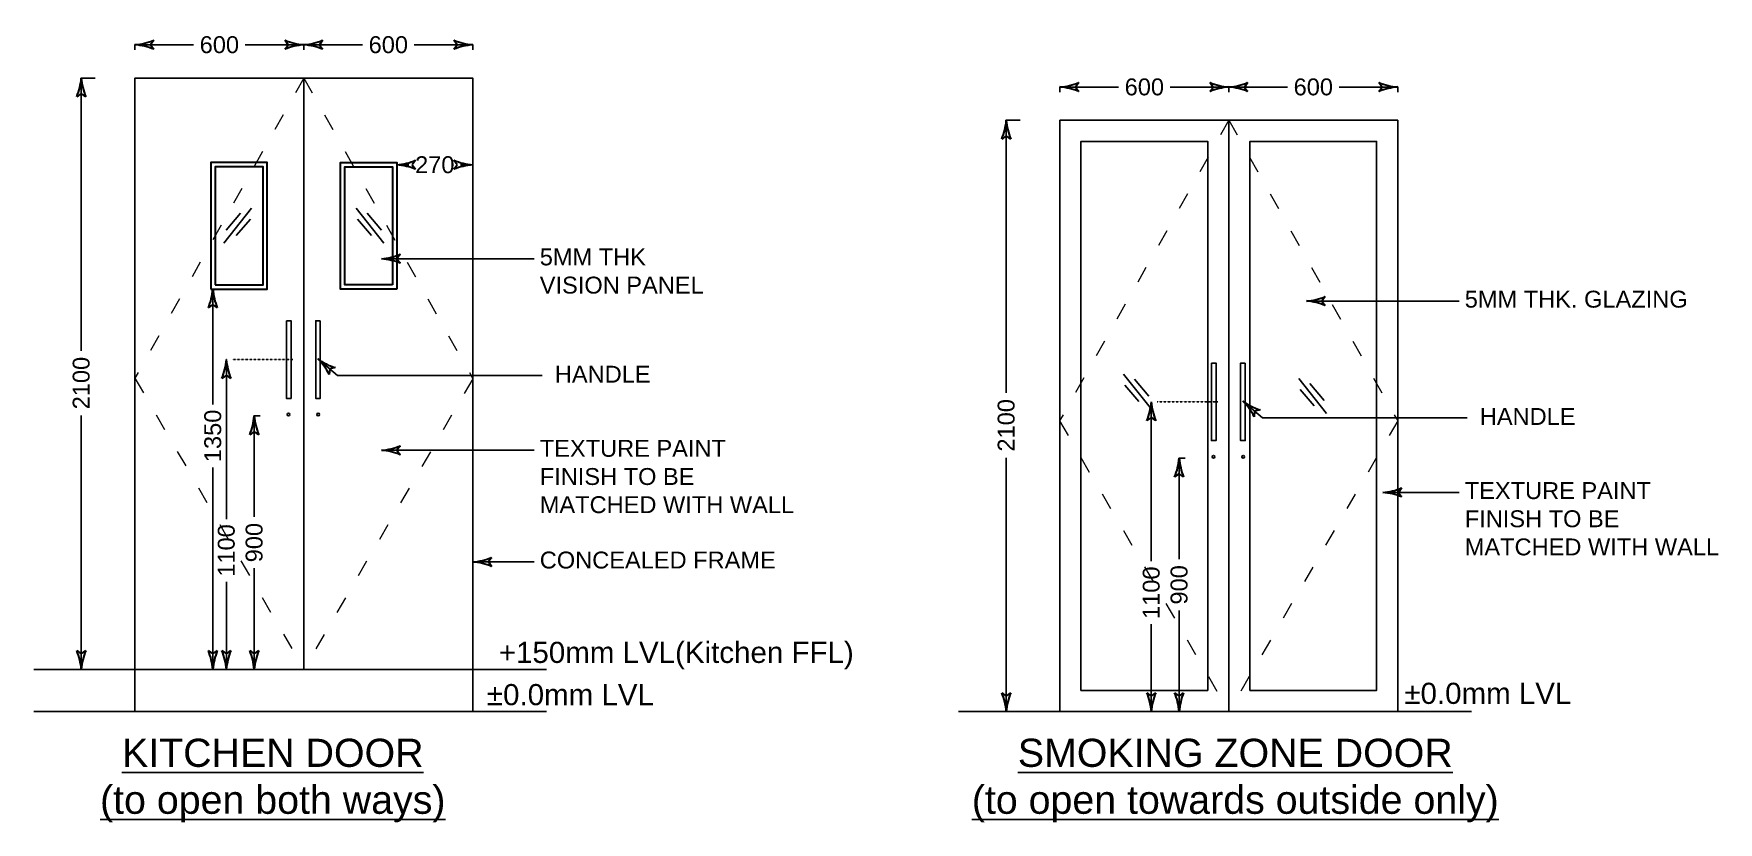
# Model space of a CAD drawing. Header units: millimetres. Extents: x 68727 to 319899, y -4876 to 265722.
# Drawn here: x 210699 to 216681, y 27829 to 30630 of the extents above; entities that cross this region are included whole.
import ezdxf

# ---------------------------------------------------------------- set-up
doc = ezdxf.new("R2010")
doc.units = ezdxf.units.MM
for name, pattern in [('ACAD_ISO03W100', [30, 12, -18]), ('DASHED2', [0.375, 0.25, -0.125]), ('HIDDEN', [9.525, 6.35, -3.175]), ('WALL', [21, 12, -3, 0, -3, 0, -3])]:
    doc.linetypes.add(name, pattern=pattern)
for name, color, linetype in [('DIMENSION', 1, 'Continuous'), ('Fence', 8, 'Continuous'), ('TEXT', 2, 'Continuous'), ('TEXTS', 1, 'Continuous'), ('WIN', 1, 'Continuous')]:
    doc.layers.add(name, color=color, linetype=linetype)
for name, color, linetype, lineweight in [('ELEVATION', 7, 'Continuous', 30), ('LS_DR_Plan Beam', 9, 'HIDDEN', 0), ('wall', 5, 'Continuous', 30), ('wall1', 2, 'WALL', 25)]:
    doc.layers.add(name, color=color, linetype=linetype, lineweight=lineweight)
doc.styles.add('ANNTEXT', font='romans.shx')
doc.styles.add('ARIAL', font='arial.ttf')
doc.styles.get("Standard").update_dxf_attribs({"font": 'arial.ttf'})
doc.dimstyles.new('SC-25', dxfattribs={"dimtxt": 75, "dimasz": 0.4, "dimexe": 1, "dimexo": 100, "dimgap": 25, "dimtad": 1, "dimdec": 0, "dimzin": 0, "dimdsep": 46, "dimtxsty": 'Standard', "dimblk1": 'A1', "dimblk2": 'A1', "dimsah": 1, "dimcen": 0.09, "dimdle": 3, "dimclrd": 1, "dimclre": 1, "dimclrt": 1, "dimadec": 0, "dimazin": 0, "dimtfac": 1, "dimtdec": 0, "dimtofl": 0, "dimtmove": 0, "dimatfit": 2, "dimldrblk": 'A1', "dimfxl": 10, "dimfxlon": 1, "dimtolj": 1, "dimtzin": 0, "dimarcsym": 0})

msp = doc.modelspace()

# ---------------------------------------------------------------- texts
at = {"layer": 'TEXT', "color": 3, "char_height": 75, "attachment_point": 1}
for s, width, insert in [('\\pxi-3,l4,qc,t4;+150mm LVL(Kitchen FFL)', 1358.115, (212264.2, 28470.3)), ('\\pxi-3,l4,qc,t4;%%P0.0mm LVL', 932.407, (212101.1, 28320.3)), ('\\pxi-3,l4,qc,t4;%%P0.0mm LVL', 932.407, (215359.2, 28324.9))]:
    msp.add_mtext_dynamic_manual_height_columns(s, width=width, gutter_width=12.5, heights=[0], dxfattribs=dict(at, insert=insert))
at = {"layer": 'TEXTS', "linetype": 'Continuous', "char_height": 60, "attachment_point": 1, "style": 'ARIAL'}
for s, insert, width in [('\\pxql;{\\C1;5MM THK \\PVISION PANEL}', (212496, 29867.2), 951.511), ('\\pxql;{\\C1;5MM THK. GLAZING}', (215780.8, 29717.2), 951.511), ('\\pxql;{\\fArial|b0|i0|c0|p34;\\C1;HANDLE}', (212549.6, 29450.7), 1040.955), ('\\pxql;{\\fArial|b0|i0|c0|p34;\\C1;HANDLE}', (215834.3, 29300.7), 1040.955), ('\\pxql;{\\C1;TEXTURE PAINT FINISH TO BE MATCHED WITH WALL}', (212496, 29187.4), 951.511), ('\\pxql;{\\C1;TEXTURE PAINT FINISH TO BE MATCHED WITH WALL}', (215780.8, 29037.4), 951.511), ('\\pxql;{\\C1;CONCEALED FRAME}', (212496, 28790.8), 951.511)]:
    msp.add_mtext(s, dxfattribs=dict(at, insert=insert, width=width))
at = {"layer": 'wall1', "color": 6, "char_height": 100, "width": 5903.896, "attachment_point": 5, "style": 'ANNTEXT'}
for s, insert in [('\\pxqc;{\\fArial|b0|i0|c0|p34;\\L\\C4;KITCHEN DOOR\\P(to open both ways)}', (211547.8, 27977.8)), ('\\pxqc;{\\fArial|b0|i0|c0|p34;\\L\\C4;SMOKING ZONE DOOR\\P\\pq*;(to open towards outside only)}', (214965.9, 27977.8))]:
    msp.add_mtext(s, dxfattribs=dict(at, insert=insert))

# ---------------------------------------------------------------- blocks, each defined once
blk = doc.blocks.new('A1')
at = {"layer": 'wall', "color": 1}
for p, q in [((-138, 0), (-167, 40)), ((-167, -40), (-138, 0))]:
    blk.add_line(p, q, dxfattribs=at)
for centre, start, end in [((53, 586), 248, 264.8035), ((53, -586), 95.1965, 112)]:
    blk.add_arc(centre, 589, start, end, dxfattribs=at)
blk = doc.blocks.new('*D964')
at = {"layer": 'Defpoints', "color": 0, "linetype": 'Continuous', "transparency": 16777216}
for p in [(211058.2, 30472.6), (210867.7, 28372.6), (211058.2, 28372.6)]:
    blk.add_point(p, dxfattribs=at)
at = {"layer": 'DIMENSION', "color": 1, "linetype": 'Continuous', "lineweight": -2, "transparency": 16777216}
for p, q in [((210917.7, 30472.6), (210866.7, 30472.6)), ((210867.7, 30472.2), (210867.7, 29504.2)), ((210867.7, 28373), (210867.7, 29274.2)), ((210917.7, 28372.6), (210866.7, 28372.6))]:
    blk.add_line(p, q, dxfattribs=at)
at = {"layer": 'DIMENSION', "color": 1, "linetype": 'Continuous', "lineweight": -2, "transparency": 16777216, "xscale": 0.4, "yscale": 0.4, "zscale": 0.4}
for p, rotation in [((210867.7, 30472.6), 90), ((210867.7, 28372.6), 270)]:
    blk.add_blockref('A1', p, dxfattribs=dict(at, rotation=rotation))
at = {"layer": 'DIMENSION', "color": 1, "linetype": 'Continuous', "transparency": 16777216, "insert": (210867.7, 29389.2), "char_height": 60, "attachment_point": 5, "rotation": 90}
blk.add_mtext('\\A1;2100', dxfattribs=at)
blk = doc.blocks.new('*D965')
at = {"layer": 'Defpoints', "color": 0, "linetype": 'Continuous', "transparency": 16777216}
for p in [(211058.2, 30590.6), (211058.2, 30472.6), (211658.2, 30472.6)]:
    blk.add_point(p, dxfattribs=at)
at = {"layer": 'DIMENSION', "color": 1, "linetype": 'Continuous', "lineweight": -2, "transparency": 16777216}
for p, q in [((211058.2, 30572.6), (211058.2, 30591.6)), ((211058.6, 30590.6), (211266.8, 30590.6)), ((211657.8, 30590.6), (211449.5, 30590.6)), ((211658.2, 30572.6), (211658.2, 30591.6))]:
    blk.add_line(p, q, dxfattribs=at)
at = {"layer": 'DIMENSION', "color": 1, "linetype": 'Continuous', "lineweight": -2, "transparency": 16777216, "xscale": 0.4, "yscale": 0.4, "zscale": 0.4, "rotation": 180}
blk.add_blockref('A1', (211058.2, 30590.6), dxfattribs=at)
at = {"layer": 'DIMENSION', "color": 1, "linetype": 'Continuous', "lineweight": -2, "transparency": 16777216, "xscale": 0.4, "yscale": 0.4, "zscale": 0.4}
blk.add_blockref('A1', (211658.2, 30590.6), dxfattribs=at)
at = {"layer": 'DIMENSION', "color": 1, "linetype": 'Continuous', "transparency": 16777216, "insert": (211358.2, 30590.6), "char_height": 60, "attachment_point": 5}
blk.add_mtext('\\A1;600', dxfattribs=at)
blk = doc.blocks.new('*D966')
at = {"layer": 'Defpoints', "color": 0, "linetype": 'Continuous', "transparency": 16777216}
for p in [(211458.9, 29472.6), (211383, 28372.6), (211546.8, 28372.6)]:
    blk.add_point(p, dxfattribs=at)
at = {"layer": 'DIMENSION', "color": 1, "linetype": 'Continuous', "lineweight": -2, "transparency": 16777216}
for p, q in [((211383, 29472.6), (211382, 29472.6)), ((211383, 29472.2), (211383, 28906.4)), ((211383, 28373), (211383, 28683)), ((211433, 28372.6), (211382, 28372.6))]:
    blk.add_line(p, q, dxfattribs=at)
at = {"layer": 'DIMENSION', "color": 1, "linetype": 'Continuous', "lineweight": -2, "transparency": 16777216, "xscale": 0.4, "yscale": 0.4, "zscale": 0.4}
for p, rotation in [((211383, 29472.6), 90), ((211383, 28372.6), 270)]:
    blk.add_blockref('A1', p, dxfattribs=dict(at, rotation=rotation))
at = {"layer": 'DIMENSION', "color": 1, "linetype": 'Continuous', "transparency": 16777216, "insert": (211383, 28794.7), "char_height": 60, "attachment_point": 5, "rotation": 90}
blk.add_mtext('\\A1;1100', dxfattribs=at)
blk = doc.blocks.new('*D967')
at = {"layer": 'Defpoints', "color": 0, "linetype": 'Continuous', "transparency": 16777216}
for p in [(211332.2, 29723), (211282.2, 28372.6), (211335, 28372.6)]:
    blk.add_point(p, dxfattribs=at)
at = {"layer": 'DIMENSION', "color": 1, "linetype": 'Continuous', "lineweight": -2, "transparency": 16777216}
for p, q in [((211335, 29723), (211336, 29723)), ((211335, 29722.6), (211335, 29313.2)), ((211335, 28373), (211335, 29089.9)), ((211335, 28372.6), (211336, 28372.6))]:
    blk.add_line(p, q, dxfattribs=at)
at = {"layer": 'DIMENSION', "color": 1, "linetype": 'Continuous', "lineweight": -2, "transparency": 16777216, "xscale": 0.4, "yscale": 0.4, "zscale": 0.4}
for p, rotation in [((211335, 29723), 90), ((211335, 28372.6), 270)]:
    blk.add_blockref('A1', p, dxfattribs=dict(at, rotation=rotation))
at = {"layer": 'DIMENSION', "color": 1, "linetype": 'Continuous', "transparency": 16777216, "insert": (211335, 29201.6), "char_height": 60, "attachment_point": 5, "rotation": 90}
blk.add_mtext('\\A1;1350', dxfattribs=at)
blk = doc.blocks.new('*D968')
at = {"layer": 'Defpoints', "color": 0, "linetype": 'Continuous', "transparency": 16777216}
for p in [(211602.8, 29272.6), (211481.9, 28372.6), (211602.8, 28372.6)]:
    blk.add_point(p, dxfattribs=at)
at = {"layer": 'DIMENSION', "color": 1, "linetype": 'Continuous', "lineweight": -2, "transparency": 16777216}
for p, q in [((211502.8, 29272.6), (211480.9, 29272.6)), ((211481.9, 29272.2), (211481.9, 28913.8)), ((211481.9, 28373), (211481.9, 28731.4)), ((211502.8, 28372.6), (211480.9, 28372.6))]:
    blk.add_line(p, q, dxfattribs=at)
at = {"layer": 'DIMENSION', "color": 1, "linetype": 'Continuous', "lineweight": -2, "transparency": 16777216, "xscale": 0.4, "yscale": 0.4, "zscale": 0.4}
for p, rotation in [((211481.9, 29272.6), 90), ((211481.9, 28372.6), 270)]:
    blk.add_blockref('A1', p, dxfattribs=dict(at, rotation=rotation))
at = {"layer": 'DIMENSION', "color": 1, "linetype": 'Continuous', "transparency": 16777216, "insert": (211481.9, 28822.6), "char_height": 60, "attachment_point": 5, "rotation": 90}
blk.add_mtext('\\A1;900', dxfattribs=at)
blk = doc.blocks.new('*D969')
at = {"layer": 'Defpoints', "color": 0, "linetype": 'Continuous', "transparency": 16777216}
for p in [(212258.2, 30590.6), (211658.2, 30472.6), (212258.2, 30472.6)]:
    blk.add_point(p, dxfattribs=at)
at = {"layer": 'DIMENSION', "color": 1, "linetype": 'Continuous', "lineweight": -2, "transparency": 16777216}
for p, q in [((211658.2, 30572.6), (211658.2, 30591.6)), ((211658.6, 30590.6), (211866.8, 30590.6)), ((212257.8, 30590.6), (212049.5, 30590.6)), ((212258.2, 30572.6), (212258.2, 30591.6))]:
    blk.add_line(p, q, dxfattribs=at)
at = {"layer": 'DIMENSION', "color": 1, "linetype": 'Continuous', "lineweight": -2, "transparency": 16777216, "xscale": 0.4, "yscale": 0.4, "zscale": 0.4, "rotation": 180}
blk.add_blockref('A1', (211658.2, 30590.6), dxfattribs=at)
at = {"layer": 'DIMENSION', "color": 1, "linetype": 'Continuous', "lineweight": -2, "transparency": 16777216, "xscale": 0.4, "yscale": 0.4, "zscale": 0.4}
blk.add_blockref('A1', (212258.2, 30590.6), dxfattribs=at)
at = {"layer": 'DIMENSION', "color": 1, "linetype": 'Continuous', "transparency": 16777216, "insert": (211958.2, 30590.6), "char_height": 60, "attachment_point": 5}
blk.add_mtext('\\A1;600', dxfattribs=at)
blk = doc.blocks.new('*D970')
at = {"layer": 'Defpoints', "color": 0, "linetype": 'Continuous', "transparency": 16777216}
for p in [(211988.2, 30172.6), (212258.2, 30172.6), (212258.2, 30164.3)]:
    blk.add_point(p, dxfattribs=at)
at = {"layer": 'DIMENSION', "color": 1, "linetype": 'Continuous', "lineweight": -2, "transparency": 16777216}
for p, q in [((211988.2, 30164.3), (211988.2, 30163.3)), ((211988.6, 30164.3), (212031.5, 30164.3)), ((212257.8, 30164.3), (212214.9, 30164.3)), ((212258.2, 30164.3), (212258.2, 30163.3))]:
    blk.add_line(p, q, dxfattribs=at)
at = {"layer": 'DIMENSION', "color": 1, "linetype": 'Continuous', "lineweight": -2, "transparency": 16777216, "xscale": 0.4, "yscale": 0.4, "zscale": 0.4, "rotation": 180}
blk.add_blockref('A1', (211988.2, 30164.3), dxfattribs=at)
at = {"layer": 'DIMENSION', "color": 1, "linetype": 'Continuous', "lineweight": -2, "transparency": 16777216, "xscale": 0.4, "yscale": 0.4, "zscale": 0.4}
blk.add_blockref('A1', (212258.2, 30164.3), dxfattribs=at)
at = {"layer": 'DIMENSION', "color": 1, "linetype": 'Continuous', "transparency": 16777216, "insert": (212123.2, 30164.3), "char_height": 60, "attachment_point": 5}
blk.add_mtext('\\A1;270', dxfattribs=at)
blk = doc.blocks.new('*D971')
at = {"layer": 'Defpoints', "color": 0, "linetype": 'Continuous', "transparency": 16777216}
for p in [(214343, 30322.6), (214152.5, 28222.6), (214343, 28222.6)]:
    blk.add_point(p, dxfattribs=at)
at = {"layer": 'DIMENSION', "color": 1, "linetype": 'Continuous', "lineweight": -2, "transparency": 16777216}
for p, q in [((214202.5, 30322.6), (214151.5, 30322.6)), ((214152.5, 30322.2), (214152.5, 29354.2)), ((214152.5, 28223), (214152.5, 29124.2)), ((214202.5, 28222.6), (214151.5, 28222.6))]:
    blk.add_line(p, q, dxfattribs=at)
at = {"layer": 'DIMENSION', "color": 1, "linetype": 'Continuous', "lineweight": -2, "transparency": 16777216, "xscale": 0.4, "yscale": 0.4, "zscale": 0.4}
for p, rotation in [((214152.5, 30322.6), 90), ((214152.5, 28222.6), 270)]:
    blk.add_blockref('A1', p, dxfattribs=dict(at, rotation=rotation))
at = {"layer": 'DIMENSION', "color": 1, "linetype": 'Continuous', "transparency": 16777216, "insert": (214152.5, 29239.2), "char_height": 60, "attachment_point": 5, "rotation": 90}
blk.add_mtext('\\A1;2100', dxfattribs=at)
blk = doc.blocks.new('*D972')
at = {"layer": 'Defpoints', "color": 0, "linetype": 'Continuous', "transparency": 16777216}
for p in [(214343, 30440.6), (214343, 30322.6), (214943, 30322.6)]:
    blk.add_point(p, dxfattribs=at)
at = {"layer": 'DIMENSION', "color": 1, "linetype": 'Continuous', "lineweight": -2, "transparency": 16777216}
for p, q in [((214343, 30422.6), (214343, 30441.6)), ((214343.4, 30440.6), (214551.6, 30440.6)), ((214942.6, 30440.6), (214734.3, 30440.6)), ((214943, 30422.6), (214943, 30441.6))]:
    blk.add_line(p, q, dxfattribs=at)
at = {"layer": 'DIMENSION', "color": 1, "linetype": 'Continuous', "lineweight": -2, "transparency": 16777216, "xscale": 0.4, "yscale": 0.4, "zscale": 0.4, "rotation": 180}
blk.add_blockref('A1', (214343, 30440.6), dxfattribs=at)
at = {"layer": 'DIMENSION', "color": 1, "linetype": 'Continuous', "lineweight": -2, "transparency": 16777216, "xscale": 0.4, "yscale": 0.4, "zscale": 0.4}
blk.add_blockref('A1', (214943, 30440.6), dxfattribs=at)
at = {"layer": 'DIMENSION', "color": 1, "linetype": 'Continuous', "transparency": 16777216, "insert": (214643, 30440.6), "char_height": 60, "attachment_point": 5}
blk.add_mtext('\\A1;600', dxfattribs=at)
blk = doc.blocks.new('*D973')
at = {"layer": 'Defpoints', "color": 0, "linetype": 'Continuous', "transparency": 16777216}
for p in [(214743.7, 29322.6), (214667.7, 28222.6), (214831.6, 28222.6)]:
    blk.add_point(p, dxfattribs=at)
at = {"layer": 'DIMENSION', "color": 1, "linetype": 'Continuous', "lineweight": -2, "transparency": 16777216}
for p, q in [((214667.7, 29322.6), (214666.7, 29322.6)), ((214667.7, 29322.2), (214667.7, 28756.4)), ((214667.7, 28223), (214667.7, 28533)), ((214717.7, 28222.6), (214666.7, 28222.6))]:
    blk.add_line(p, q, dxfattribs=at)
at = {"layer": 'DIMENSION', "color": 1, "linetype": 'Continuous', "lineweight": -2, "transparency": 16777216, "xscale": 0.4, "yscale": 0.4, "zscale": 0.4}
for p, rotation in [((214667.7, 29322.6), 90), ((214667.7, 28222.6), 270)]:
    blk.add_blockref('A1', p, dxfattribs=dict(at, rotation=rotation))
at = {"layer": 'DIMENSION', "color": 1, "linetype": 'Continuous', "transparency": 16777216, "insert": (214667.7, 28644.7), "char_height": 60, "attachment_point": 5, "rotation": 90}
blk.add_mtext('\\A1;1100', dxfattribs=at)
blk = doc.blocks.new('*D974')
at = {"layer": 'Defpoints', "color": 0, "linetype": 'Continuous', "transparency": 16777216}
for p in [(214887.6, 29122.6), (214766.6, 28222.6), (214887.6, 28222.6)]:
    blk.add_point(p, dxfattribs=at)
at = {"layer": 'DIMENSION', "color": 1, "linetype": 'Continuous', "lineweight": -2, "transparency": 16777216}
for p, q in [((214787.6, 29122.6), (214765.6, 29122.6)), ((214766.6, 29122.2), (214766.6, 28763.8)), ((214766.6, 28223), (214766.6, 28581.4)), ((214787.6, 28222.6), (214765.6, 28222.6))]:
    blk.add_line(p, q, dxfattribs=at)
at = {"layer": 'DIMENSION', "color": 1, "linetype": 'Continuous', "lineweight": -2, "transparency": 16777216, "xscale": 0.4, "yscale": 0.4, "zscale": 0.4}
for p, rotation in [((214766.6, 29122.6), 90), ((214766.6, 28222.6), 270)]:
    blk.add_blockref('A1', p, dxfattribs=dict(at, rotation=rotation))
at = {"layer": 'DIMENSION', "color": 1, "linetype": 'Continuous', "transparency": 16777216, "insert": (214766.6, 28672.6), "char_height": 60, "attachment_point": 5, "rotation": 90}
blk.add_mtext('\\A1;900', dxfattribs=at)
blk = doc.blocks.new('*D975')
at = {"layer": 'Defpoints', "color": 0, "linetype": 'Continuous', "transparency": 16777216}
for p in [(215543, 30440.6), (214943, 30322.6), (215543, 30322.6)]:
    blk.add_point(p, dxfattribs=at)
at = {"layer": 'DIMENSION', "color": 1, "linetype": 'Continuous', "lineweight": -2, "transparency": 16777216}
for p, q in [((214943, 30422.6), (214943, 30441.6)), ((214943.4, 30440.6), (215151.6, 30440.6)), ((215542.6, 30440.6), (215334.3, 30440.6)), ((215543, 30422.6), (215543, 30441.6))]:
    blk.add_line(p, q, dxfattribs=at)
at = {"layer": 'DIMENSION', "color": 1, "linetype": 'Continuous', "lineweight": -2, "transparency": 16777216, "xscale": 0.4, "yscale": 0.4, "zscale": 0.4, "rotation": 180}
blk.add_blockref('A1', (214943, 30440.6), dxfattribs=at)
at = {"layer": 'DIMENSION', "color": 1, "linetype": 'Continuous', "lineweight": -2, "transparency": 16777216, "xscale": 0.4, "yscale": 0.4, "zscale": 0.4}
blk.add_blockref('A1', (215543, 30440.6), dxfattribs=at)
at = {"layer": 'DIMENSION', "color": 1, "linetype": 'Continuous', "transparency": 16777216, "insert": (215243, 30440.6), "char_height": 60, "attachment_point": 5}
blk.add_mtext('\\A1;600', dxfattribs=at)

# ---------------------------------------------------------------- dimensions: what is measured, and where the dimension line sits
at = {"layer": 'DIMENSION', "linetype": 'Continuous'}
for base, p1, p2, picture, middle in [((211058.2, 30590.6), (211658.2, 30472.6), (211058.2, 30472.6), '*D965', (211358.2, 30590.6)), ((214343, 30440.6), (214943, 30322.6), (214343, 30322.6), '*D972', (214643, 30440.6)), ((212258.2, 30164.3), (211988.2, 30172.6), (212258.2, 30172.6), '*D970', (212123.2, 30164.3))]:
    dim = msp.add_linear_dim(base=base, p1=p1, p2=p2, dimstyle='SC-25', override={"dimtxt": 60, "dimtad": 0, "dimfxl": 50}, dxfattribs=at)
    dim.commit()
    dim.dimension.update_dxf_attribs({"geometry": picture, "text_midpoint": middle})
for base, p1, p2, angle, picture, middle in [((212258.2, 30590.6), (211658.2, 30472.6), (212258.2, 30472.6), 180, '*D969', (211958.2, 30590.6)), ((215543, 30440.6), (214943, 30322.6), (215543, 30322.6), 180, '*D975', (215243, 30440.6)), ((211481.9, 28372.6), (211602.8, 29272.6), (211602.8, 28372.6), 90, '*D968', (211481.9, 28822.6)), ((214766.6, 28222.6), (214887.6, 29122.6), (214887.6, 28222.6), 90, '*D974', (214766.6, 28672.6))]:
    dim = msp.add_linear_dim(base=base, p1=p1, p2=p2, angle=angle, dimstyle='SC-25', override={"dimtxt": 60, "dimtad": 0, "dimfxl": 50}, dxfattribs=at)
    dim.commit()
    dim.dimension.update_dxf_attribs({"geometry": picture, "text_midpoint": middle})
for base, p1, p2, picture, middle in [((210867.7, 28372.6), (211058.2, 30472.6), (211058.2, 28372.6), '*D964', (210867.7, 29389.2)), ((214152.5, 28222.6), (214343, 30322.6), (214343, 28222.6), '*D971', (214152.5, 29239.2)), ((211335, 28372.6), (211332.2, 29723), (211282.2, 28372.6), '*D967', (211335, 29201.6)), ((211383, 28372.6), (211458.9, 29472.6), (211546.8, 28372.6), '*D966', (211383, 28794.7)), ((214667.7, 28222.6), (214743.7, 29322.6), (214831.6, 28222.6), '*D973', (214667.7, 28644.7))]:
    dim = msp.add_linear_dim(base=base, p1=p1, p2=p2, angle=90, dimstyle='SC-25', override={"dimtxt": 60, "dimtad": 0, "dimfxl": 50}, dxfattribs=at)
    dim.commit()
    dim.dimension.update_dxf_attribs({"geometry": picture, "text_midpoint": middle, "dimtype": 160})

# ---------------------------------------------------------------- linework, layer by layer
at = {"color": 1}
for points in [[(211658.2, 28372.6), (211658.2, 30472.6), (211058.2, 30472.6), (211058.2, 28372.6)], [(211658.2, 28372.6), (211658.2, 30472.6), (212258.2, 30472.6), (212258.2, 28372.6)], [(214943, 28222.6), (214943, 30322.6), (214343, 30322.6), (214343, 28222.6)], [(214943, 28222.6), (214943, 30322.6), (215543, 30322.6), (215543, 28222.6)]]:
    msp.add_lwpolyline(points, dxfattribs=at)
for points in [[(214868, 28297.6), (214868, 30247.6), (214418, 30247.6), (214418, 28297.6)], [(215018, 28297.6), (215018, 30247.6), (215468, 30247.6), (215468, 28297.6)]]:
    msp.add_lwpolyline(points, close=True, dxfattribs=at)
at = {"color": 3}
for points in [[(211596.4, 29610.4), (211612.9, 29610.4), (211612.9, 29334.8), (211596.4, 29334.8)], [(211716.7, 29610.4), (211700.2, 29610.4), (211700.2, 29334.8), (211716.7, 29334.8)], [(214881.1, 29460.4), (214897.7, 29460.4), (214897.7, 29184.8), (214881.1, 29184.8)], [(215001.5, 29460.4), (214985, 29460.4), (214985, 29184.8), (215001.5, 29184.8)]]:
    msp.add_lwpolyline(points, close=True, dxfattribs=at)
at = {"color": 251, "linetype": 'DASHED2', "ltscale": 0.1}
for points in [[(211404.3, 29472.6), (211618.9, 29472.6)], [(214689.1, 29322.6), (214903.7, 29322.6)]]:
    msp.add_lwpolyline(points, dxfattribs=at)
for points in [[(210698.8, 28372.6), (212520, 28372.6)], [(211058.2, 28372.6), (211058.2, 28222.6)], [(212258.2, 28372.6), (212258.2, 28222.6)], [(210698.8, 28222.6), (212520, 28222.6)], [(213983.6, 28222.6), (215804.8, 28222.6)]]:
    msp.add_lwpolyline(points)
at = {"color": 3}
for centre in [(211603.8, 29277.3), (211709.3, 29277.3), (214888.6, 29127.3), (214994, 29127.3)]:
    msp.add_circle(centre, 4.81, dxfattribs=at)
at = {"layer": 'ELEVATION', "color": 1}
for points in [[(211328.2, 29723), (211528.2, 29723), (211528.2, 30172.6), (211328.2, 30172.6)], [(211988.2, 29723), (211788.2, 29723), (211788.2, 30172.6), (211988.2, 30172.6)]]:
    msp.add_lwpolyline(points, close=True, dxfattribs=at)
at = {"layer": 'ELEVATION', "color": 5}
for points in [[(211343.2, 29738), (211513.2, 29738), (211513.2, 30157.6), (211343.2, 30157.6)], [(211973.2, 29738), (211803.2, 29738), (211803.2, 30157.6), (211973.2, 30157.6)]]:
    msp.add_lwpolyline(points, close=True, dxfattribs=at)
at = {"layer": 'LS_DR_Plan Beam', "linetype": 'ACAD_ISO03W100', "ltscale": 5, "transparency": 33554508}
for points in [[(211658.2, 30472.6), (211058.2, 29406.1), (211658.2, 28372.6)], [(211658.2, 30472.6), (212258.2, 29404.6), (211658.2, 28372.6)], [(214943, 30322.6), (214341.9, 29254.6), (214943, 28222.6)], [(214943, 30322.6), (215543, 29254.6), (214943, 28222.6)]]:
    msp.add_lwpolyline(points, dxfattribs=at)
at = {"layer": 'WIN', "color": 5, "linetype": 'Continuous', "ltscale": 0.3}
for p, q in [((211472.4, 30010.6), (211373.9, 29886.3)), ((211382.8, 29932.3), (211433.1, 29992.5)), ((211844, 30010.6), (211942.5, 29886.3)), ((211933.6, 29932.3), (211883.3, 29992.5)), ((211468.2, 29971.1), (211418.4, 29913.1)), ((211848.2, 29971.1), (211898, 29913.1)), ((214569.4, 29421.3), (214667.9, 29297)), ((214573.6, 29381.8), (214623.3, 29323.8)), ((214659, 29343), (214608.6, 29403.2)), ((215191.6, 29405.5), (215290.1, 29281.2)), ((215281.2, 29327.2), (215230.9, 29387.4)), ((215195.9, 29366.1), (215245.6, 29308))]:
    msp.add_line(p, q, dxfattribs=at)

msp.set_redraw_order([(e.dxf.handle, doc.entitydb.next_handle()) for e in msp.query("TEXT MTEXT ATTDEF DIMENSION ARC_DIMENSION")])  # texts and dimensions are drawn at this point

# ---------------------------------------------------------------- leaders
at = {"layer": 'Fence', "linetype": 'Continuous'}
for points in [[(211933.8, 29830.5), (212476.3, 29830.5)], [(215218.6, 29680.5), (215761.1, 29680.5)], [(211707.7, 29475), (211778, 29415.8), (212504.1, 29415.8)], [(214992.5, 29325), (215062.8, 29265.8), (215788.9, 29265.8)], [(211933.8, 29150.7), (212476.3, 29150.7)], [(215489.8, 29000.7), (215761.1, 29000.7)], [(212258.2, 28754), (212476.3, 28754)]]:
    msp.add_leader(points, dimstyle='SC-25', override={"dimtad": 0, "dimfxl": 50, "dimfxlon": 1}, dxfattribs=at)

doc.saveas('drawing.dxf')
